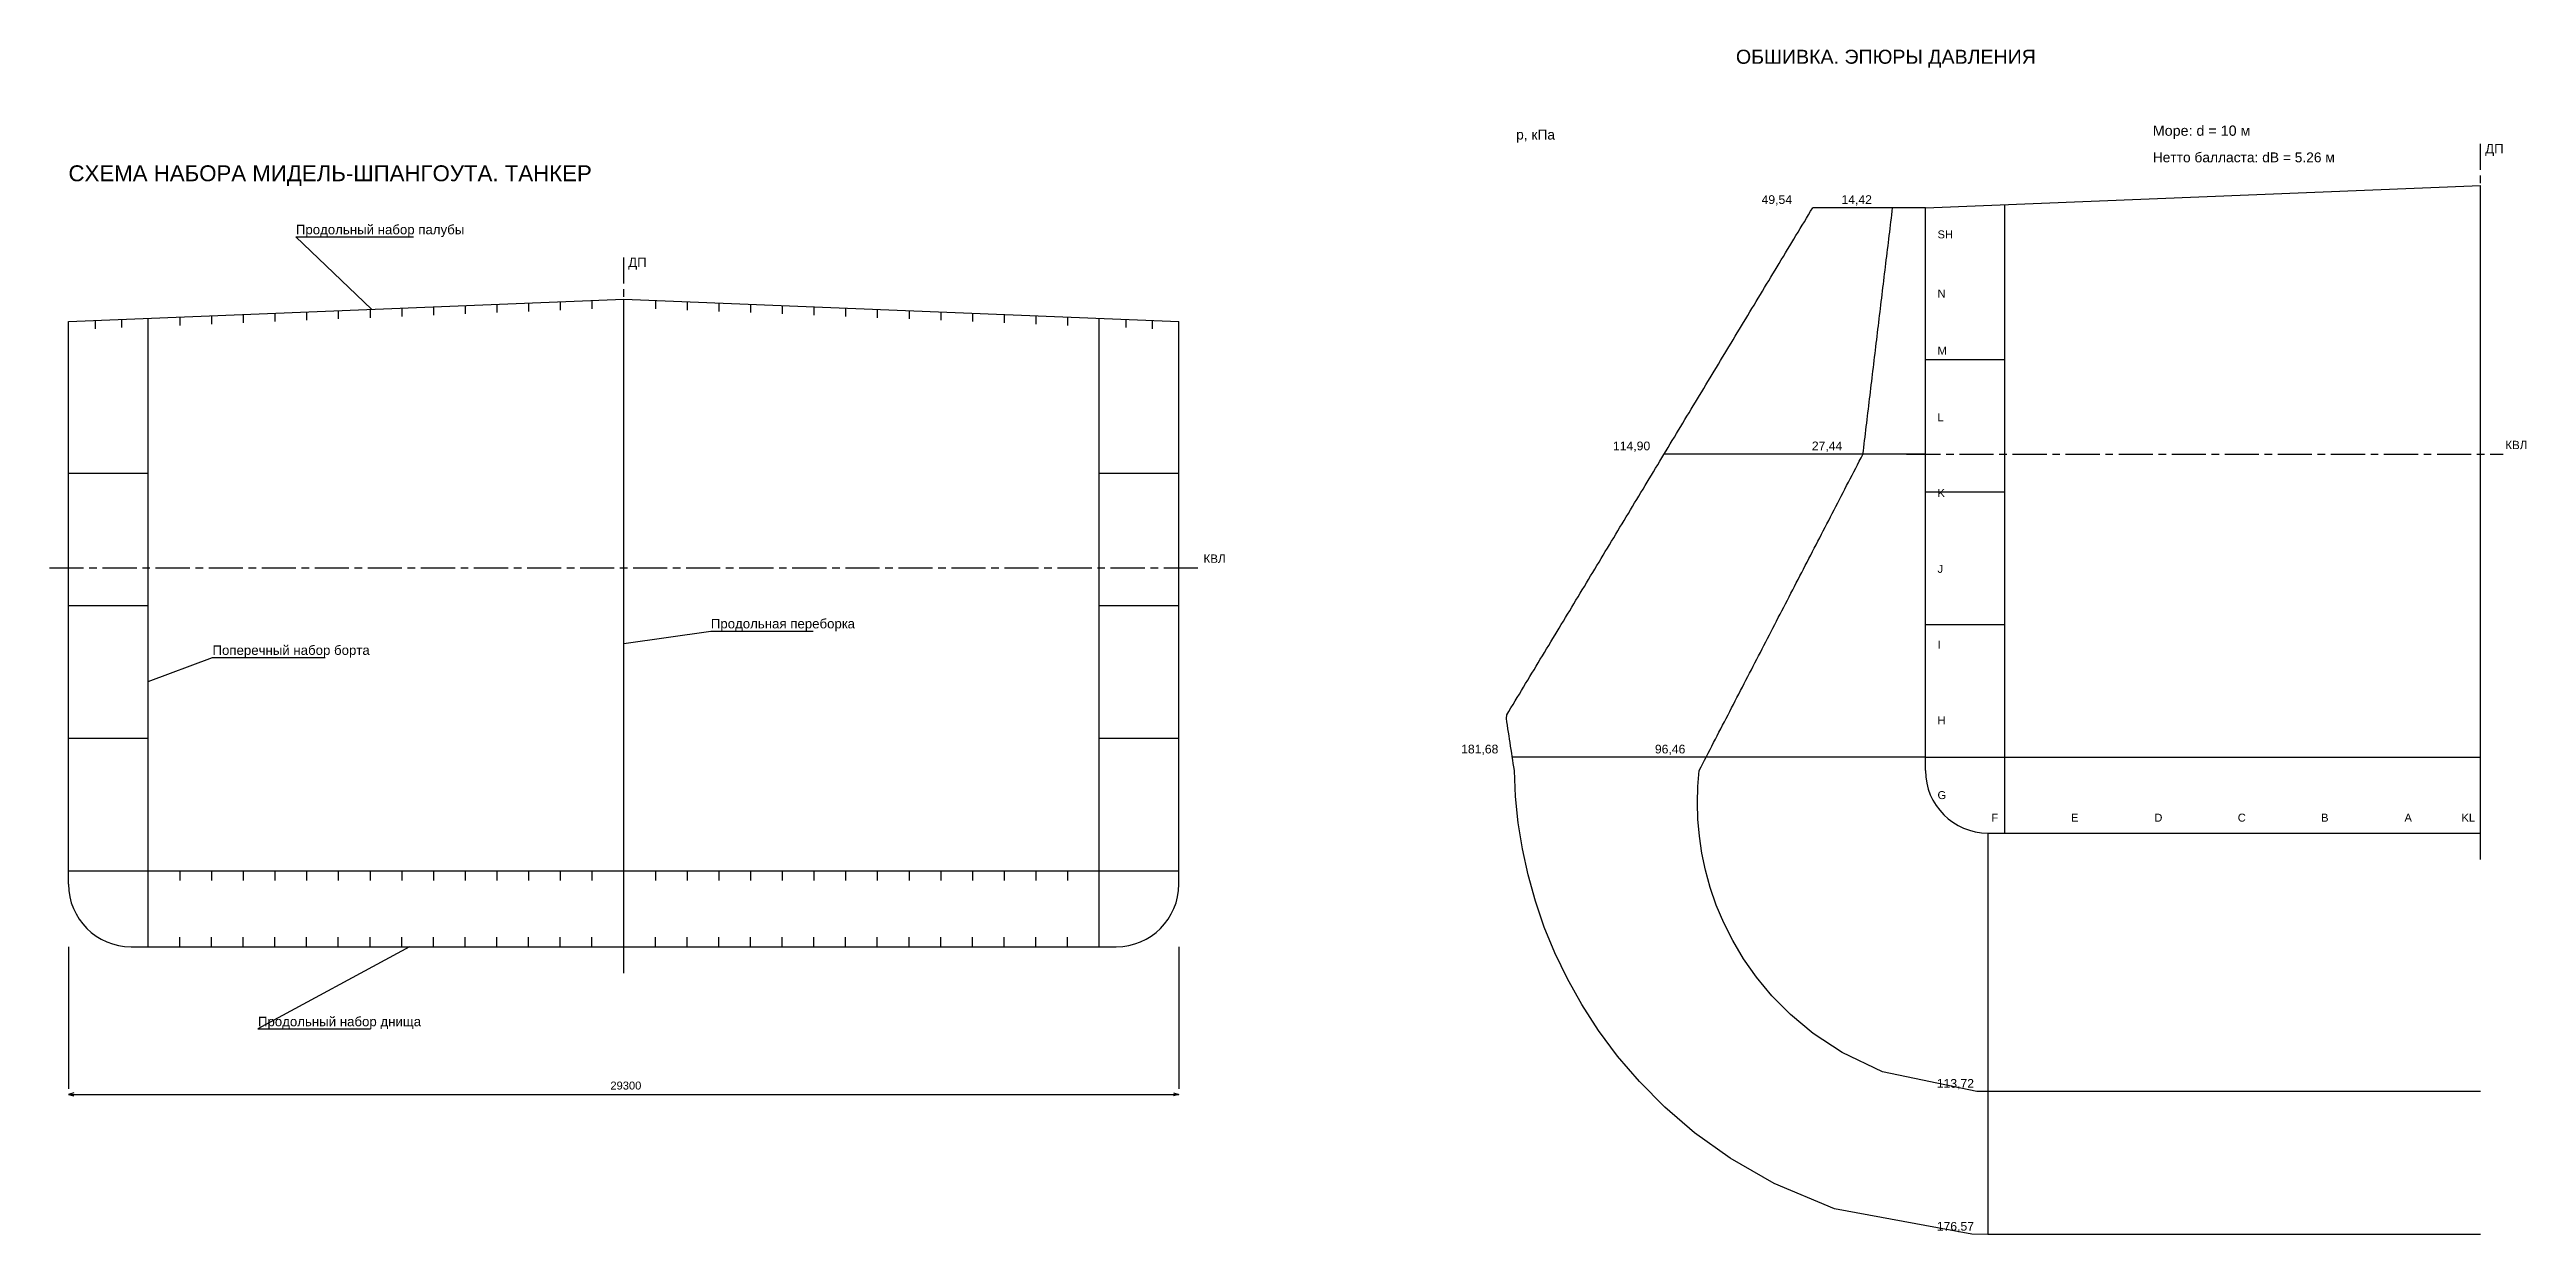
# Model space of a CAD drawing. Header units: millimetres. Extents: x -5500 to 169650, y -17240 to 192034.
# Drawn here: x -500 to 64861, y 25406 to 56676 of the extents above; entities that cross this region are included whole.
import ezdxf

# ---------------------------------------------------------------- set-up
doc = ezdxf.new("R2010")
doc.units = ezdxf.units.MM
doc.linetypes.add('AXIS22', pattern=[1400, 900, -150, 200, -150])
for name, color, linetype in [('01_CENTER', 30, 'AXIS22'), ('01_DIM', 2, 'Continuous'), ('01_HULL', 4, 'Continuous'), ('01_MEMBER', 7, 'Continuous'), ('01_SEAM', 7, 'Continuous'), ('01_TEXT', 7, 'Continuous'), ('02_CENTER', 30, 'AXIS22'), ('02_HULL', 4, 'Continuous'), ('02_NET', 6, 'Continuous'), ('02_SEA', 3, 'Continuous'), ('02_TEXT', 7, 'Continuous')]:
    doc.layers.add(name, color=color, linetype=linetype)
doc.styles.add('RU', font='arial.ttf')

msp = doc.modelspace()

# ---------------------------------------------------------------- texts
at = {"layer": '01_DIM', "style": 'RU'}
msp.add_text('29300', height=210, dxfattribs=at).set_placement((14300, 29230))
at = {"layer": '01_TEXT', "style": 'RU'}
for s, height, p in [('СХЕМА НАБОРА МИДЕЛЬ-ШПАНГОУТА. ТАНКЕР', 420, (0, 53200)), ('Продольный набор палубы', 250, (6000, 51800)), ('ДП', 250, (14770, 50936)), ('КВЛ', 220, (29950, 43130)), ('Продольная переборка', 250, (16950, 41400)), ('Поперечный набор борта', 250, (3800, 40700)), ('Продольный набор днища', 250, (5000, 30900))]:
    msp.add_text(s, height=height, dxfattribs=at).set_placement(p)
at = {"layer": '02_NET', "style": 'RU'}
for s, height, p in [('Нетто балласта: dB = 5.26 м', 260, (55000, 53700)), ('49,54', 230, (44677, 52600)), ('114,90', 230, (40756, 46100)), ('181,68', 230, (36749, 38100)), ('176,57', 230, (49300, 25506))]:
    msp.add_text(s, height=height, dxfattribs=at).set_placement(p)
at = {"layer": '02_SEA', "style": 'RU'}
for s, height, p in [('Море: d = 10 м', 270, (55000, 54400)), ('14,42', 230, (46785, 52600)), ('27,44', 230, (46004, 46100)), ('96,46', 230, (41862, 38100)), ('113,72', 230, (49300, 29277))]:
    msp.add_text(s, height=height, dxfattribs=at).set_placement(p)
at = {"layer": '02_TEXT', "style": 'RU'}
for s, height, p in [('ОБШИВКА. ЭПЮРЫ ДАВЛЕНИЯ', 370, (44000, 56300)), ('p, кПа', 260, (38200, 54300)), ('ДП', 250, (63770, 53936)), ('SH', 210, (49320, 51692)), ('N', 210, (49320, 50130)), ('M', 210, (49320, 48621)), ('L', 210, (49320, 46866)), ('КВЛ', 220, (64300, 46130)), ('K', 210, (49320, 44866)), ('J', 210, (49320, 42866)), ('I', 210, (49320, 40866)), ('H', 210, (49320, 38866)), ('G', 210, (49320, 36895)), ('F', 210, (50742, 36300)), ('E', 210, (52842, 36300)), ('D', 210, (55042, 36300)), ('C', 210, (57242, 36300)), ('B', 210, (59442, 36300)), ('A', 210, (61642, 36300)), ('KL', 210, (63146, 36300))]:
    msp.add_text(s, height=height, dxfattribs=at).set_placement(p)

# ---------------------------------------------------------------- linework, layer by layer
at = {"layer": '01_CENTER'}
for p, q in [((14650, 32300), (14650, 51186)), ((-500, 43000), (29900, 43000))]:
    msp.add_line(p, q, dxfattribs=at)
at = {"layer": '01_DIM'}
for p, q in [((0, 33000), (0, 29250)), ((29300, 33000), (29300, 29250)), ((0, 29100), (29300, 29100))]:
    msp.add_line(p, q, dxfattribs=at)
for points in [[(140, 29140), (0, 29100), (140, 29060)], [(29160, 29140), (29300, 29100), (29160, 29060)]]:
    msp.add_lwpolyline(points, dxfattribs=at)
at = {"layer": '01_HULL'}
for p, q in [((14650, 33000), (14650, 50086)), ((0, 34650), (0, 49500)), ((2100, 33000), (2100, 49584)), ((27200, 33000), (27200, 49584)), ((29300, 34650), (29300, 49500)), ((0, 45500), (2100, 45500)), ((27200, 45500), (29300, 45500)), ((0, 42000), (2100, 42000)), ((27200, 42000), (29300, 42000)), ((0, 38500), (2100, 38500)), ((27200, 38500), (29300, 38500)), ((0, 35000), (29300, 35000)), ((1650, 33000), (27650, 33000))]:
    msp.add_line(p, q, dxfattribs=at)
msp.add_lwpolyline([(0, 49500), (14650, 50086), (29300, 49500)], dxfattribs=at)
for centre, start, end in [((1650, 34650), 180, 270), ((27650, 34650), 270, 360)]:
    msp.add_arc(centre, 1650, start, end, dxfattribs=at)
at = {"layer": '01_MEMBER'}
for p, q in [((4610, 49684), (4610, 49464)), ((5447, 49718), (5447, 49498)), ((6283, 49751), (6283, 49531)), ((7120, 49785), (7120, 49565)), ((7957, 49818), (7957, 49598)), ((8793, 49852), (8793, 49632)), ((9630, 49885), (9630, 49665)), ((10467, 49919), (10467, 49699)), ((11303, 49952), (11303, 49732)), ((12140, 49986), (12140, 49766)), ((12977, 50019), (12977, 49799)), ((13813, 50053), (13813, 49833)), ((15487, 50053), (15487, 49833)), ((16323, 50019), (16323, 49799)), ((17160, 49986), (17160, 49766)), ((17997, 49952), (17997, 49732)), ((18833, 49919), (18833, 49699)), ((19670, 49885), (19670, 49665)), ((20507, 49852), (20507, 49632)), ((21343, 49818), (21343, 49598)), ((22180, 49785), (22180, 49565)), ((23017, 49751), (23017, 49531)), ((23853, 49718), (23853, 49498)), ((24690, 49684), (24690, 49464)), ((700, 49528), (700, 49308)), ((1400, 49556), (1400, 49336)), ((2937, 49617), (2937, 49397)), ((3773, 49651), (3773, 49431)), ((25527, 49651), (25527, 49431)), ((26363, 49617), (26363, 49397)), ((27900, 49556), (27900, 49336)), ((28600, 49528), (28600, 49308)), ((2937, 35000), (2937, 34750)), ((3773, 35000), (3773, 34750)), ((4610, 35000), (4610, 34750)), ((5447, 35000), (5447, 34750)), ((6283, 35000), (6283, 34750)), ((7120, 35000), (7120, 34750)), ((7957, 35000), (7957, 34750)), ((8793, 35000), (8793, 34750)), ((9630, 35000), (9630, 34750)), ((10467, 35000), (10467, 34750)), ((11303, 35000), (11303, 34750)), ((12140, 35000), (12140, 34750)), ((12977, 35000), (12977, 34750)), ((13813, 35000), (13813, 34750)), ((15487, 35000), (15487, 34750)), ((16323, 35000), (16323, 34750)), ((17160, 35000), (17160, 34750)), ((17997, 35000), (17997, 34750)), ((18833, 35000), (18833, 34750)), ((19670, 35000), (19670, 34750)), ((20507, 35000), (20507, 34750)), ((21343, 35000), (21343, 34750)), ((22180, 35000), (22180, 34750)), ((23017, 35000), (23017, 34750)), ((23853, 35000), (23853, 34750)), ((24690, 35000), (24690, 34750)), ((25527, 35000), (25527, 34750)), ((26363, 35000), (26363, 34750)), ((2937, 33000), (2937, 33250)), ((3773, 33000), (3773, 33250)), ((4610, 33000), (4610, 33250)), ((5447, 33000), (5447, 33250)), ((6283, 33000), (6283, 33250)), ((7120, 33000), (7120, 33250)), ((7957, 33000), (7957, 33250)), ((8793, 33000), (8793, 33250)), ((9630, 33000), (9630, 33250)), ((10467, 33000), (10467, 33250)), ((11303, 33000), (11303, 33250)), ((12140, 33000), (12140, 33250)), ((12977, 33000), (12977, 33250)), ((13813, 33000), (13813, 33250)), ((15487, 33000), (15487, 33250)), ((16323, 33000), (16323, 33250)), ((17160, 33000), (17160, 33250)), ((17997, 33000), (17997, 33250)), ((18833, 33000), (18833, 33250)), ((19670, 33000), (19670, 33250)), ((20507, 33000), (20507, 33250)), ((21343, 33000), (21343, 33250)), ((22180, 33000), (22180, 33250)), ((23017, 33000), (23017, 33250)), ((23853, 33000), (23853, 33250)), ((24690, 33000), (24690, 33250)), ((25527, 33000), (25527, 33250)), ((26363, 33000), (26363, 33250))]:
    msp.add_line(p, q, dxfattribs=at)
at = {"layer": '01_SEAM'}
for points in [[(8000, 49820), (6000, 51730), (9105, 51730)], [(14650, 41000), (16950, 41330), (19650, 41330)], [(2100, 40000), (3800, 40630), (6770, 40630)], [(9000, 33000), (5000, 30830), (7970, 30830)]]:
    msp.add_lwpolyline(points, dxfattribs=at)
at = {"layer": '02_CENTER'}
for p, q in [((63650, 35300), (63650, 54186)), ((48500, 46000), (64250, 46000))]:
    msp.add_line(p, q, dxfattribs=at)
at = {"layer": '02_HULL'}
for p, q in [((63650, 36000), (63650, 53086)), ((49000, 37650), (49000, 52500)), ((51100, 36000), (51100, 52584)), ((49000, 48500), (51100, 48500)), ((49000, 45000), (51100, 45000)), ((49000, 41500), (51100, 41500)), ((49000, 38000), (63650, 38000)), ((50650, 36000), (63650, 36000))]:
    msp.add_line(p, q, dxfattribs=at)
msp.add_lwpolyline([(49000, 52500), (63650, 53086)], dxfattribs=at)
msp.add_arc((50650, 37650), 1650, 180, 270, dxfattribs=at)
at = {"layer": '02_NET'}
for p, q in [((49000, 52500), (46027, 52500)), ((49000, 46000), (42106, 46000)), ((49000, 38000), (38099, 38000)), ((50650, 36000), (50650, 25406))]:
    msp.add_line(p, q, dxfattribs=at)
msp.add_lwpolyline([(63650, 25406), (50650, 25406), (50224, 25413), (46600, 26080), (45013, 26748), (43847, 27418), (42910, 28090), (42125, 28763), (41454, 29438), (40875, 30114), (40371, 30792), (39932, 31472), (39552, 32153), (39224, 32835), (38944, 33519), (38710, 34205), (38518, 34892), (38368, 35581), (38257, 36271), (38186, 36963), (38153, 37651), (38139, 37743), (38125, 37834), (38111, 37926), (38097, 38018), (38083, 38109), (38068, 38201), (38054, 38293), (38040, 38384), (38026, 38476), (38012, 38568), (37998, 38659), (37984, 38751), (37970, 38842), (37956, 38934), (37942, 39026), (37954, 39117), (38009, 39209), (38064, 39301), (38120, 39392), (38175, 39484), (38230, 39576), (38285, 39667), (38341, 39759), (38396, 39851), (38451, 39942), (38507, 40034), (38562, 40126), (38617, 40217), (38673, 40309), (38728, 40401), (38783, 40492), (38838, 40584), (38894, 40676), (38949, 40767), (39004, 40859), (39060, 40951), (39115, 41042), (39170, 41134), (39226, 41226), (39281, 41317), (39336, 41409), (39391, 41501), (39447, 41592), (39502, 41684), (39557, 41776), (39613, 41867), (39668, 41959), (39723, 42051), (39779, 42142), (39834, 42234), (39889, 42326), (39944, 42417), (40000, 42509), (40055, 42601), (40110, 42692), (40166, 42784), (40221, 42876), (40276, 42967), (40332, 43059), (40387, 43151), (40442, 43242), (40497, 43334), (40553, 43426), (40608, 43517), (40663, 43609), (40719, 43701), (40774, 43792), (40829, 43884), (40885, 43976), (40940, 44067), (40995, 44159), (41050, 44250), (41106, 44342), (41161, 44434), (41216, 44525), (41272, 44617), (41327, 44709), (41382, 44800), (41438, 44892), (41493, 44984), (41548, 45075), (41603, 45167), (41659, 45259), (41714, 45350), (41769, 45442), (41825, 45534), (41880, 45625), (41935, 45717), (41991, 45809), (42046, 45900), (42101, 45992), (42156, 46084), (42212, 46175), (42267, 46267), (42322, 46359), (42378, 46450), (42433, 46542), (42488, 46634), (42544, 46725), (42599, 46817), (42654, 46909), (42709, 47000), (42765, 47092), (42820, 47184), (42875, 47275), (42931, 47367), (42986, 47459), (43041, 47550), (43097, 47642), (43152, 47734), (43207, 47825), (43262, 47917), (43318, 48009), (43373, 48100), (43428, 48192), (43484, 48284), (43539, 48375), (43594, 48467), (43650, 48559), (43705, 48650), (43760, 48742), (43815, 48834), (43871, 48925), (43926, 49017), (43981, 49109), (44037, 49200), (44092, 49292), (44147, 49384), (44203, 49475), (44258, 49567), (44313, 49659), (44368, 49750), (44424, 49842), (44479, 49933), (44534, 50025), (44590, 50117), (44645, 50208), (44700, 50300), (44756, 50392), (44811, 50483), (44866, 50575), (44921, 50667), (44977, 50758), (45032, 50850), (45087, 50942), (45143, 51033), (45198, 51125), (45253, 51217), (45309, 51308), (45364, 51400), (45419, 51492), (45474, 51583), (45530, 51675), (45585, 51767), (45640, 51858), (45696, 51950), (45751, 52042), (45806, 52133), (45862, 52225), (45917, 52317), (45972, 52408), (46027, 52500)], dxfattribs=at)
at = {"layer": '02_SEA'}
for p, q in [((49000, 52500), (48135, 52500)), ((49000, 46000), (47354, 46000)), ((49000, 38000), (43212, 38000)), ((50650, 36000), (50650, 29177))]:
    msp.add_line(p, q, dxfattribs=at)
msp.add_lwpolyline([(63650, 29177), (50650, 29177), (50355, 29182), (47866, 29698), (46802, 30208), (46038, 30713), (45438, 31213), (44949, 31707), (44543, 32196), (44203, 32680), (43918, 33159), (43680, 33632), (43483, 34100), (43323, 34563), (43197, 35020), (43102, 35472), (43036, 35919), (42997, 36361), (42984, 36797), (42996, 37228), (43031, 37651), (43079, 37743), (43126, 37834), (43174, 37926), (43221, 38018), (43269, 38109), (43316, 38201), (43364, 38293), (43411, 38384), (43459, 38476), (43506, 38568), (43553, 38659), (43601, 38751), (43648, 38842), (43696, 38934), (43743, 39026), (43791, 39117), (43838, 39209), (43886, 39301), (43933, 39392), (43980, 39484), (44028, 39576), (44075, 39667), (44123, 39759), (44170, 39851), (44218, 39942), (44265, 40034), (44313, 40126), (44360, 40217), (44408, 40309), (44455, 40401), (44502, 40492), (44550, 40584), (44597, 40676), (44645, 40767), (44692, 40859), (44740, 40951), (44787, 41042), (44835, 41134), (44882, 41226), (44930, 41317), (44977, 41409), (45024, 41501), (45072, 41592), (45119, 41684), (45167, 41776), (45214, 41867), (45262, 41959), (45309, 42051), (45357, 42142), (45404, 42234), (45451, 42326), (45499, 42417), (45546, 42509), (45594, 42601), (45641, 42692), (45689, 42784), (45736, 42876), (45784, 42967), (45831, 43059), (45879, 43151), (45926, 43242), (45973, 43334), (46021, 43426), (46068, 43517), (46116, 43609), (46163, 43701), (46211, 43792), (46258, 43884), (46306, 43976), (46353, 44067), (46401, 44159), (46448, 44250), (46495, 44342), (46543, 44434), (46590, 44525), (46638, 44617), (46685, 44709), (46733, 44800), (46780, 44892), (46828, 44984), (46875, 45075), (46922, 45167), (46970, 45259), (47017, 45350), (47065, 45442), (47112, 45534), (47160, 45625), (47207, 45717), (47255, 45809), (47302, 45900), (47350, 45992), (47364, 46084), (47375, 46175), (47386, 46267), (47397, 46359), (47408, 46450), (47419, 46542), (47430, 46634), (47441, 46725), (47452, 46817), (47463, 46909), (47474, 47000), (47485, 47092), (47496, 47184), (47507, 47275), (47518, 47367), (47529, 47459), (47540, 47550), (47551, 47642), (47562, 47734), (47573, 47825), (47584, 47917), (47595, 48009), (47606, 48100), (47617, 48192), (47628, 48284), (47639, 48375), (47650, 48467), (47661, 48559), (47672, 48650), (47683, 48742), (47694, 48834), (47705, 48925), (47716, 49017), (47727, 49109), (47738, 49200), (47749, 49292), (47760, 49384), (47771, 49475), (47782, 49567), (47793, 49659), (47804, 49750), (47815, 49842), (47826, 49933), (47837, 50025), (47848, 50117), (47859, 50208), (47870, 50300), (47881, 50392), (47892, 50483), (47903, 50575), (47914, 50667), (47925, 50758), (47936, 50850), (47947, 50942), (47958, 51033), (47969, 51125), (47980, 51217), (47991, 51308), (48002, 51400), (48013, 51492), (48024, 51583), (48035, 51675), (48047, 51767), (48058, 51858), (48069, 51950), (48080, 52042), (48091, 52133), (48102, 52225), (48113, 52317), (48124, 52408), (48135, 52500)], dxfattribs=at)

msp.set_redraw_order([(e.dxf.handle, doc.entitydb.next_handle()) for e in msp.query("TEXT MTEXT ATTDEF DIMENSION ARC_DIMENSION")])  # texts and dimensions are drawn at this point

doc.saveas('drawing.dxf')
